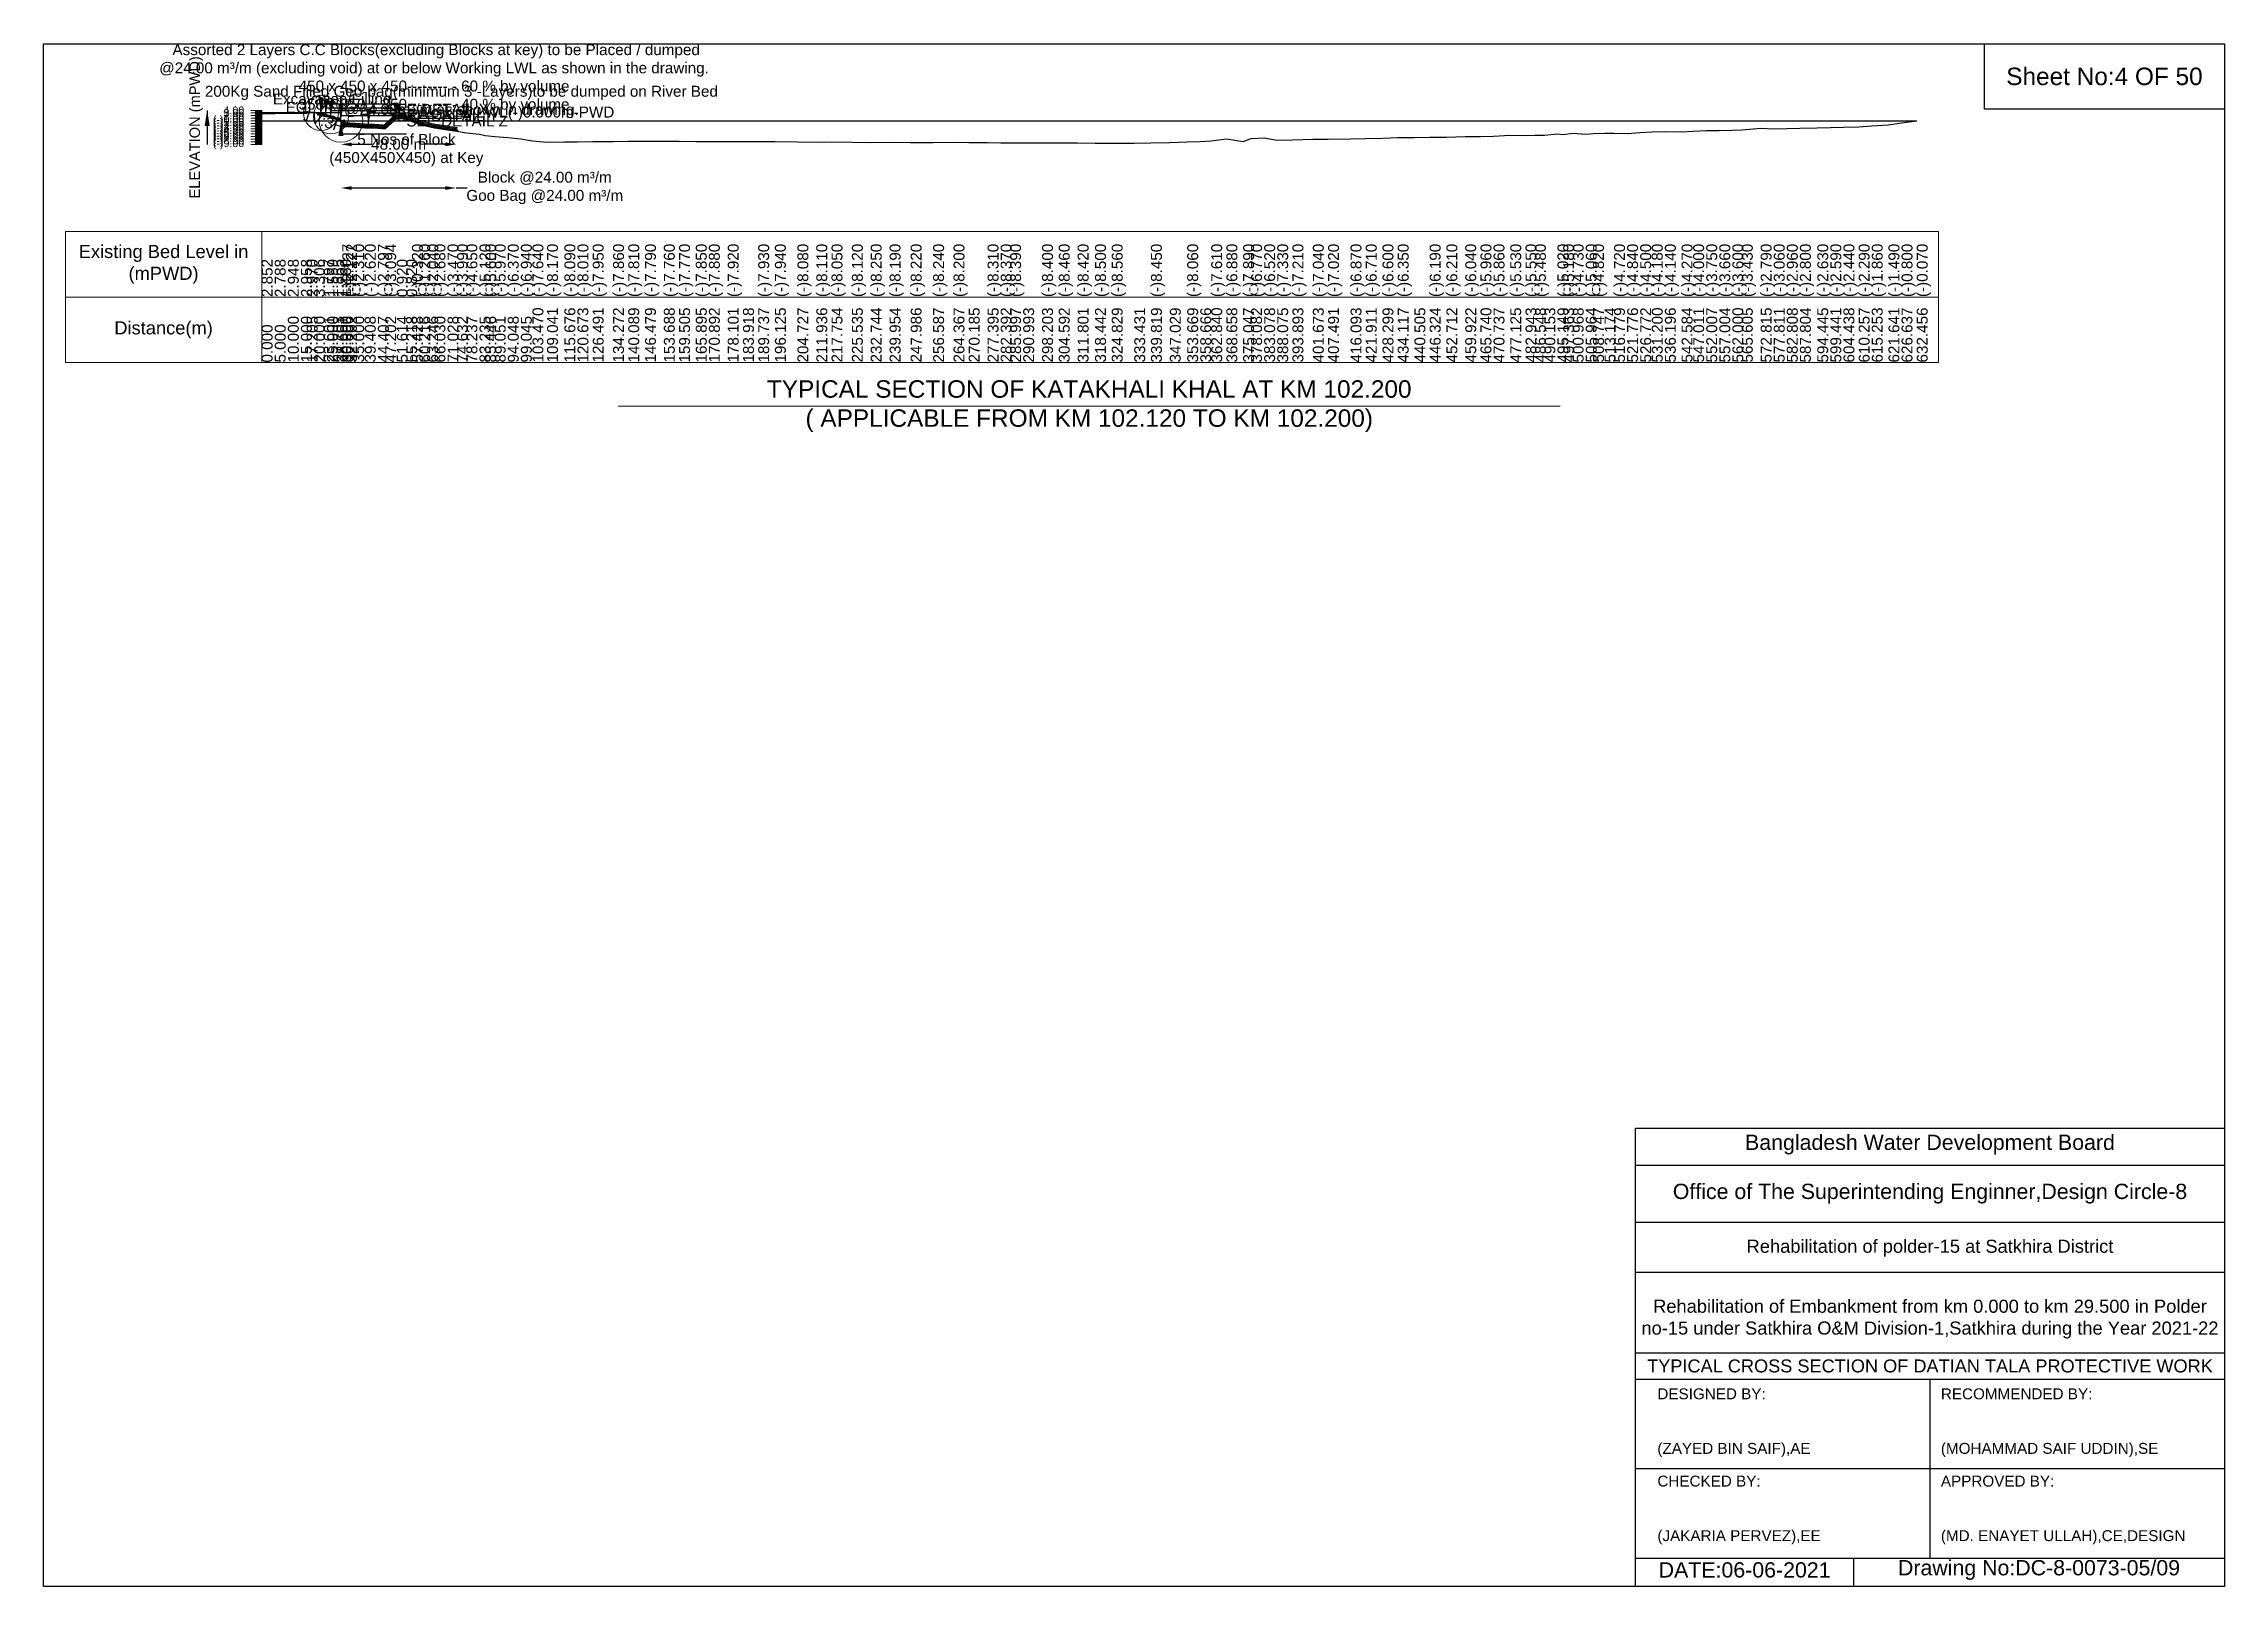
# Model space of a CAD drawing. Header units: inches. Extents: x 89000 to 845000, y -7071 to 18.
# Drawn here: x 145000 to 155000, y -7071 to 1 of the extents above; entities that cross this region are included whole.
import ezdxf

# ---------------------------------------------------------------- set-up
doc = ezdxf.new("R2010")
doc.units = ezdxf.units.IN
doc.header["$LTSCALE"] = 7
doc.header["$MEASUREMENT"] = 0
for name, color, linetype, lineweight in [('Cross section Data Border', 7, 'Continuous', 9), ('Cross Section Labels', 7, 'Continuous', 9), ('Existing_Bed_Level for Xsection', 7, 'Continuous', 25), ('Long Section Labels', 7, 'Continuous', 9)]:
    doc.layers.add(name, color=color, linetype=linetype, lineweight=lineweight)
doc.styles.get("Standard").update_dxf_attribs({"font": 'arial.ttf'})
doc.dimstyles.new('Appron Lebeling Style', dxfattribs={"dimtxt": 50, "dimasz": 50, "dimexe": 0.18, "dimexo": 0.0625, "dimgap": 0.09, "dimtad": 0, "dimtih": 1, "dimtoh": 1, "dimdec": 4, "dimzin": 0, "dimdsep": 46, "dimtxsty": 'Standard', "dimcen": 0.09, "dimse1": 1, "dimse2": 1, "dimadec": 0, "dimazin": 0, "dimtfac": 1, "dimtdec": 4, "dimtofl": 0, "dimtmove": 0, "dimatfit": 3, "dimfxl": 1, "dimtolj": 1, "dimtzin": 0, "dimarcsym": 0})
doc.dimstyles.get("Standard").update_dxf_attribs({"dimtxt": 0.18, "dimasz": 0.18, "dimexe": 0.18, "dimexo": 0.0625, "dimgap": 0.09, "dimtad": 0, "dimtih": 1, "dimtoh": 1, "dimdec": 4, "dimzin": 0, "dimdsep": 46, "dimtxsty": 'Standard', "dimcen": 0.09, "dimadec": 0, "dimazin": 0, "dimtfac": 1, "dimtdec": 4, "dimtofl": 0, "dimtmove": 0, "dimatfit": 3, "dimfxl": 1, "dimtolj": 1, "dimtzin": 0, "dimarcsym": 0})

msp = doc.modelspace()

# ---------------------------------------------------------------- texts
at = {"attachment_point": 5}
for s, insert, char_height in [('Sheet No:4 OF 50', (154450, -150), 80), ('Bangladesh Water Development Board', (153650, -5046), 70), ('Office of The Superintending Enginner,Design Circle-8', (153650, -5271), 70)]:
    msp.add_mtext(s, dxfattribs=dict(at, insert=insert, char_height=char_height))
for s, insert, char_height, width, attachment_point in [('Rehabilitation of polder-15 at Satkhira District', (153650, -5521), 60, 2800, 5), ('Rehabilitation of Embankment from km 0.000 to km 29.500 in Polder no-15 under Satkhira O&M Division-1,Satkhira during the Year 2021-22', (153650, -5846), 60, 2700, 5), ('TYPICAL CROSS SECTION OF DATIAN TALA PROTECTIVE WORK', (153650, -6061), 59.5765532, 2800, 5), ('DESIGNED BY:^J^J^J(ZAYED BIN SAIF),AE', (152400, -6321), 50, 1400, 4), ('RECOMMENDED BY:^J^J^J(MOHAMMAD SAIF UDDIN),SE', (153700, -6321), 50, 1400, 4), ('CHECKED BY:^J^J^J(JAKARIA PERVEZ),EE', (152400, -6721), 50, 1400, 4), ('APPROVED BY:^J^J^J(MD. ENAYET ULLAH),CE,DESIGN', (153700, -6721), 50, 1400, 4), ('DATE:06-06-2021', (152800, -6996), 70, 1400, 5), ('Drawing No:DC-8-0073-05/09', (154150, -6996), 70, 2200, 5)]:
    msp.add_mtext(s, dxfattribs=dict(insert=insert, char_height=char_height, width=width, attachment_point=attachment_point))
at = {"layer": 'Cross section Data Border', "char_height": 60, "width": 800, "attachment_point": 5}
for s, insert in [('Existing Bed Level in (mPWD)', (145550, -1011.28)), ('Distance(m)', (145550, -1311.28))]:
    msp.add_mtext(s, dxfattribs=dict(at, insert=insert))
at = {"layer": 'Cross Section Labels'}
for s, insert, char_height, attachment_point in [(' Assorted 2 Layers C.C Blocks(excluding Blocks at key) to be Placed / dumped^J@24.00 m³/m (excluding void) at or below Working LWL as shown in the drawing.^J450 x 450 x 450-------- - 60 % by volume^J350 x 350 x 350-------- - 40 % by volume', (146790.39263, -317.28), 50, 8), ('200Kg Sand Filled Geo-bag(minimum 3 -Layers)to be dumped on River Bed^J@24.00m³/m as shown in drawing.', (146915.76882, -341.28), 50, 8), ('Excavation/Filling', (146594.56264, -293.28), 50, 9), ('EGL', (146249.42844, -317.28), 50, 9), ('SEE DETAIL X', (146571.61264, -275.28), 50, 1), ('Working LWL(-)0.000m-PWD', (146709.01264, -353.28), 50, 7), ('SEE DETAIL Y', (146617.51264, -305.28), 50, 1), ('SEE DETAIL Z', (146663.41264, -329.28), 50, 1), ('5 Nos of Block ^J(450X450X450) at Key', (146663.41264, -413.28), 50, 2), ('TYPICAL SECTION OF KATAKHALI KHAL AT KM 102.200^J( APPLICABLE FROM KM 102.120 TO KM 102.200)', (149794.73319, -1661.28), 80, 5)]:
    msp.add_mtext(s, dxfattribs=dict(at, insert=insert, char_height=char_height, attachment_point=attachment_point))
at = {"layer": 'Cross Section Labels', "insert": (146292.66527, -330.6221), "char_height": 50, "attachment_point": 2, "rotation": 341.565051177}
msp.add_mtext('1V:3H', dxfattribs=at)
at = {"layer": 'Long Section Labels', "rotation": 90}
for s, insert, char_height, attachment_point in [('ELEVATION (mPWD)', (145700, -383.28), 48, 5), ('2.852', (146000, -1161.28), 50, 1), ('2.788', (146060, -1161.28), 50, 1), ('2.948', (146120, -1161.28), 50, 1), ('2.958', (146180, -1161.28), 50, 1), ('2.970', (146206.45581, -1161.28), 50, 1), ('3.306', (146240, -1161.28), 50, 1), ('1.797', (146283.21017, -1161.28), 50, 1), ('1.559', (146300, -1161.28), 50, 1), ('1.855', (146326.43529, -1161.28), 50, 1), ('1.202', (146343.20839, -1161.28), 50, 1), ('1.160', (146360, -1161.28), 50, 1), ('(-)2.127', (146369.67012, -1161.28), 50, 1), ('(-)2.122', (146386.42981, -1161.28), 50, 1), ('(-)2.310', (146420, -1161.28), 50, 1), ('(-)2.620', (146472.89745, -1161.28), 50, 1), ('(-)2.797', (146532.88648, -1161.28), 50, 1), ('(-)3.094', (146566.42034, -1161.28), 50, 1), ('0.920', (146619.36742, -1161.28), 50, 1), ('0.820', (146662.61301, -1161.28), 50, 1), ('(-)0.320', (146689.13859, -1161.28), 50, 1), ('(-)1.260', (146722.59532, -1161.28), 50, 1), ('(-)2.040', (146758.94664, -1161.28), 50, 1), ('(-)2.680', (146792.36355, -1161.28), 50, 1), ('(-)3.470', (146852.33796, -1161.28), 50, 1), ('(-)3.990', (146895.58919, -1161.28), 50, 1), ('(-)4.650', (146938.84184, -1161.28), 50, 1), ('(-)5.120', (146998.8153, -1161.28), 50, 1), ('(-)5.600', (147025.35067, -1161.28), 50, 1), ('(-)5.970', (147068.60657, -1161.28), 50, 1), ('(-)6.370', (147128.57432, -1161.28), 50, 1), ('(-)6.370', (147128.57432, -1161.28), 50, 1), ('(-)6.940', (147188.54533, -1161.28), 50, 1), ('(-)7.640', (147241.63763, -1161.28), 50, 1), ('(-)8.170', (147308.49532, -1161.28), 50, 1), ('(-)8.090', (147388.11527, -1161.28), 50, 1), ('(-)8.010', (147448.07735, -1161.28), 50, 1), ('(-)7.950', (147517.89328, -1161.28), 50, 1), ('(-)7.860', (147611.26534, -1161.28), 50, 1), ('(-)7.860', (147611.26534, -1161.28), 50, 1), ('(-)7.810', (147681.07109, -1161.28), 50, 1), ('(-)7.790', (147757.74401, -1161.28), 50, 1), ('(-)7.760', (147844.25595, -1161.28), 50, 1), ('(-)7.770', (147914.06583, -1161.28), 50, 1), ('(-)7.850', (147990.73454, -1161.28), 50, 1), ('(-)7.850', (147990.73454, -1161.28), 50, 1), ('(-)7.880', (148050.70134, -1161.28), 50, 1), ('(-)7.920', (148137.21314, -1161.28), 50, 1), ('(-)7.930', (148276.83992, -1161.28), 50, 1), ('(-)7.940', (148353.49952, -1161.28), 50, 1), ('(-)8.080', (148456.71976, -1161.28), 50, 1), ('(-)8.110', (148543.23573, -1161.28), 50, 1), ('(-)8.050', (148613.05339, -1161.28), 50, 1), ('(-)8.120', (148706.41904, -1161.28), 50, 1), ('(-)8.250', (148792.93394, -1161.28), 50, 1), ('(-)8.190', (148879.44995, -1161.28), 50, 1), ('(-)8.220', (148975.83064, -1161.28), 50, 1), ('(-)8.240', (149079.04661, -1161.28), 50, 1), ('(-)8.240', (149079.04661, -1161.28), 50, 1), ('(-)8.240', (149079.04661, -1161.28), 50, 1), ('(-)8.200', (149172.40603, -1161.28), 50, 1), ('(-)8.310', (149328.7403, -1161.28), 50, 1), ('(-)8.370', (149388.69887, -1161.28), 50, 1), ('(-)8.370', (149388.69887, -1161.28), 50, 1), ('(-)8.390', (149431.95804, -1161.28), 50, 1), ('(-)8.400', (149578.43541, -1161.28), 50, 1), ('(-)8.460', (149655.09836, -1161.28), 50, 1), ('(-)8.420', (149741.61462, -1161.28), 50, 1), ('(-)8.500', (149821.29821, -1161.28), 50, 1), ('(-)8.500', (149821.29821, -1161.28), 50, 1), ('(-)8.560', (149897.95023, -1161.28), 50, 1), ('(-)8.450', (150077.82883, -1161.28), 50, 1), ('(-)8.060', (150244.03205, -1161.28), 50, 1), ('(-)7.610', (150354.08222, -1161.28), 50, 1), ('(-)6.880', (150423.90054, -1161.28), 50, 1), ('(-)7.890', (150500.55997, -1161.28), 50, 1), ('(-)6.770', (150536.98402, -1161.28), 50, 1), ('(-)6.520', (150596.93985, -1161.28), 50, 1), ('(-)7.330', (150656.89682, -1161.28), 50, 1), ('(-)7.210', (150726.72064, -1161.28), 50, 1), ('(-)7.040', (150820.07303, -1161.28), 50, 1), ('(-)7.020', (150889.89325, -1161.28), 50, 1), ('(-)6.870', (150993.11045, -1161.28), 50, 1), ('(-)6.710', (151062.93354, -1161.28), 50, 1), ('(-)6.600', (151139.58753, -1161.28), 50, 1), ('(-)6.350', (151209.40995, -1161.28), 50, 1), ('(-)6.190', (151355.88648, -1161.28), 50, 1), ('(-)6.210', (151432.54195, -1161.28), 50, 1), ('(-)6.040', (151519.06079, -1161.28), 50, 1), ('(-)5.960', (151588.88325, -1161.28), 50, 1), ('(-)5.860', (151648.83988, -1161.28), 50, 1), ('(-)5.530', (151725.49666, -1161.28), 50, 1), ('(-)5.550', (151795.31673, -1161.28), 50, 1), ('(-)5.480', (151838.57654, -1161.28), 50, 1), ('(-)5.480', (151838.57654, -1161.28), 50, 1), ('(-)5.020', (151941.79367, -1161.28), 50, 1), ('(-)5.180', (151968.35656, -1161.28), 50, 1), ('(-)4.730', (152011.61675, -1161.28), 50, 1), ('(-)4.730', (152011.61675, -1161.28), 50, 1), ('(-)5.060', (152071.57311, -1161.28), 50, 1), ('(-)4.820', (152104.96978, -1161.28), 50, 1), ('(-)4.720', (152201.3534, -1161.28), 50, 1), ('(-)4.840', (152261.30977, -1161.28), 50, 1), ('(-)4.500', (152321.26696, -1161.28), 50, 1), ('(-)4.180', (152374.39503, -1161.28), 50, 1), ('(-)4.140', (152434.35032, -1161.28), 50, 1), ('(-)4.270', (152511.00361, -1161.28), 50, 1), ('(-)4.000', (152564.13163, -1161.28), 50, 1), ('(-)3.750', (152624.08696, -1161.28), 50, 1), ('(-)3.660', (152684.04309, -1161.28), 50, 1), ('(-)3.600', (152744, -1161.28), 50, 1), ('(-)3.430', (152787.25983, -1161.28), 50, 1), ('(-)2.790', (152873.77975, -1161.28), 50, 1), ('(-)3.060', (152933.73665, -1161.28), 50, 1), ('(-)2.960', (152993.6943, -1161.28), 50, 1), ('(-)2.800', (153053.65267, -1161.28), 50, 1), ('(-)2.630', (153133.34143, -1161.28), 50, 1), ('(-)2.590', (153193.29688, -1161.28), 50, 1), ('(-)2.440', (153253.25306, -1161.28), 50, 1), ('(-)2.290', (153323.07804, -1161.28), 50, 1), ('(-)1.860', (153383.03352, -1161.28), 50, 1), ('(-)1.490', (153459.68686, -1161.28), 50, 1), ('(-)0.800', (153519.64467, -1161.28), 50, 1), ('(-)0.070', (153589.46638, -1161.28), 50, 1), ('0.000', (146000, -1461.28), 50, 1), ('5.000', (146060, -1461.28), 50, 1), ('10.000', (146120, -1461.28), 50, 1), ('15.000', (146180, -1461.28), 50, 1), ('17.205', (146206.45581, -1461.28), 50, 1), ('20.000', (146240, -1461.28), 50, 1), ('23.601', (146283.21017, -1461.28), 50, 1), ('25.000', (146300, -1461.28), 50, 1), ('27.203', (146326.43529, -1461.28), 50, 1), ('28.601', (146343.20839, -1461.28), 50, 1), ('30.000', (146360, -1461.28), 50, 1), ('30.806', (146369.67012, -1461.28), 50, 1), ('32.202', (146386.42981, -1461.28), 50, 1), ('35.000', (146420, -1461.28), 50, 1), ('39.408', (146472.89745, -1461.28), 50, 1), ('44.407', (146532.88648, -1461.28), 50, 1), ('47.202', (146566.42034, -1461.28), 50, 1), ('51.614', (146619.36742, -1461.28), 50, 1), ('55.218', (146662.61301, -1461.28), 50, 1), ('57.428', (146689.13859, -1461.28), 50, 1), ('60.216', (146722.59532, -1461.28), 50, 1), ('63.246', (146758.94664, -1461.28), 50, 1), ('66.030', (146792.36355, -1461.28), 50, 1), ('71.028', (146852.33796, -1461.28), 50, 1), ('74.632', (146895.58919, -1461.28), 50, 1), ('78.237', (146938.84184, -1461.28), 50, 1), ('83.235', (146998.8153, -1461.28), 50, 1), ('85.446', (147025.35067, -1461.28), 50, 1), ('89.051', (147068.60657, -1461.28), 50, 1), ('94.048', (147128.57432, -1461.28), 50, 1), ('99.045', (147188.54533, -1461.28), 50, 1), ('103.470', (147241.63763, -1461.28), 50, 1), ('109.041', (147308.49532, -1461.28), 50, 1), ('115.676', (147388.11527, -1461.28), 50, 1), ('120.673', (147448.07735, -1461.28), 50, 1), ('126.491', (147517.89328, -1461.28), 50, 1), ('134.272', (147611.26534, -1461.28), 50, 1), ('140.089', (147681.07109, -1461.28), 50, 1), ('146.479', (147757.74401, -1461.28), 50, 1), ('153.688', (147844.25595, -1461.28), 50, 1), ('159.505', (147914.06583, -1461.28), 50, 1), ('165.895', (147990.73454, -1461.28), 50, 1), ('170.892', (148050.70134, -1461.28), 50, 1), ('178.101', (148137.21314, -1461.28), 50, 1), ('183.918', (148207.02152, -1461.28), 50, 1), ('189.737', (148276.83992, -1461.28), 50, 1), ('196.125', (148353.49952, -1461.28), 50, 1), ('204.727', (148456.71976, -1461.28), 50, 1), ('211.936', (148543.23573, -1461.28), 50, 1), ('217.754', (148613.05339, -1461.28), 50, 1), ('225.535', (148706.41904, -1461.28), 50, 1), ('232.744', (148792.93394, -1461.28), 50, 1), ('239.954', (148879.44995, -1461.28), 50, 1), ('247.986', (148975.83064, -1461.28), 50, 1), ('256.587', (149079.04661, -1461.28), 50, 1), ('264.367', (149172.40603, -1461.28), 50, 1), ('270.185', (149242.22146, -1461.28), 50, 1), ('277.395', (149328.7403, -1461.28), 50, 1), ('282.392', (149388.69887, -1461.28), 50, 1), ('285.997', (149431.95804, -1461.28), 50, 1), ('290.993', (149491.91752, -1461.28), 50, 1), ('298.203', (149578.43541, -1461.28), 50, 1), ('304.592', (149655.09836, -1461.28), 50, 1), ('311.801', (149741.61462, -1461.28), 50, 1), ('318.442', (149821.29821, -1461.28), 50, 1), ('324.829', (149897.95023, -1461.28), 50, 1), ('333.431', (150001.16783, -1461.28), 50, 1), ('339.819', (150077.82883, -1461.28), 50, 1), ('347.029', (150164.34581, -1461.28), 50, 1), ('353.669', (150244.03205, -1461.28), 50, 1), ('358.666', (150303.98699, -1461.28), 50, 1), ('362.840', (150354.08222, -1461.28), 50, 1), ('368.658', (150423.90054, -1461.28), 50, 1), ('375.047', (150500.55997, -1461.28), 50, 1), ('378.082', (150536.98402, -1461.28), 50, 1), ('383.078', (150596.93985, -1461.28), 50, 1), ('388.075', (150656.89682, -1461.28), 50, 1), ('393.893', (150726.72064, -1461.28), 50, 1), ('401.673', (150820.07303, -1461.28), 50, 1), ('407.491', (150889.89325, -1461.28), 50, 1), ('416.093', (150993.11045, -1461.28), 50, 1), ('421.911', (151062.93354, -1461.28), 50, 1), ('428.299', (151139.58753, -1461.28), 50, 1), ('434.117', (151209.40995, -1461.28), 50, 1), ('440.505', (151286.0647, -1461.28), 50, 1), ('446.324', (151355.88648, -1461.28), 50, 1), ('452.712', (151432.54195, -1461.28), 50, 1), ('459.922', (151519.06079, -1461.28), 50, 1), ('465.740', (151588.88325, -1461.28), 50, 1), ('470.737', (151648.83988, -1461.28), 50, 1), ('477.125', (151725.49666, -1461.28), 50, 1), ('482.943', (151795.31673, -1461.28), 50, 1), ('486.548', (151838.57654, -1461.28), 50, 1), ('490.153', (151881.83645, -1461.28), 50, 1), ('495.149', (151941.79367, -1461.28), 50, 1), ('497.363', (151968.35656, -1461.28), 50, 1), ('500.968', (152011.61675, -1461.28), 50, 1), ('505.964', (152071.57311, -1461.28), 50, 1), ('508.747', (152104.96978, -1461.28), 50, 1), ('513.174', (152158.09321, -1461.28), 50, 1), ('516.779', (152201.3534, -1461.28), 50, 1), ('521.776', (152261.30977, -1461.28), 50, 1), ('526.772', (152321.26696, -1461.28), 50, 1), ('531.200', (152374.39503, -1461.28), 50, 1), ('536.196', (152434.35032, -1461.28), 50, 1), ('542.584', (152511.00361, -1461.28), 50, 1), ('547.011', (152564.13163, -1461.28), 50, 1), ('552.007', (152624.08696, -1461.28), 50, 1), ('557.004', (152684.04309, -1461.28), 50, 1), ('562.000', (152744, -1461.28), 50, 1), ('565.605', (152787.25983, -1461.28), 50, 1), ('572.815', (152873.77975, -1461.28), 50, 1), ('577.811', (152933.73665, -1461.28), 50, 1), ('582.808', (152993.6943, -1461.28), 50, 1), ('587.804', (153053.65267, -1461.28), 50, 1), ('594.445', (153133.34143, -1461.28), 50, 1), ('599.441', (153193.29688, -1461.28), 50, 1), ('604.438', (153253.25306, -1461.28), 50, 1), ('610.257', (153323.07804, -1461.28), 50, 1), ('615.253', (153383.03352, -1461.28), 50, 1), ('621.641', (153459.68686, -1461.28), 50, 1), ('626.637', (153519.64467, -1461.28), 50, 1), ('632.456', (153589.46638, -1461.28), 50, 1)]:
    msp.add_mtext(s, dxfattribs=dict(at, insert=insert, char_height=char_height, attachment_point=attachment_point))
at = {"layer": 'Long Section Labels', "char_height": 35, "attachment_point": 6}
for s, insert in [('4.00', (145920, -305.28)), ('3.00', (145920, -317.28)), ('(-)0.00', (145920, -353.28)), ('(-)1.00', (145920, -365.28)), ('(-)2.00', (145920, -377.28)), ('(-)3.00', (145920, -389.28)), ('(-)4.00', (145920, -401.28)), ('(-)5.00', (145920, -413.28)), ('2.00', (145920, -329.28)), ('1.00', (145920, -341.28)), ('(-)6.00', (145920, -425.28)), ('(-)7.00', (145920, -437.28)), ('(-)8.00', (145920, -449.28)), ('(-)9.00', (145920, -461.28))]:
    msp.add_mtext(s, dxfattribs=dict(at, insert=insert))

# ---------------------------------------------------------------- blocks, each defined once
blk = doc.blocks.new('*D1')
at = {"layer": 'Cross Section Labels', "color": 0, "lineweight": -2, "transparency": 16777216}
for p, q in [((146413, -461), (146504, -461)), ((146842, -461), (146751, -461))]:
    blk.add_line(p, q, dxfattribs=at)
at = {"layer": 'Cross Section Labels', "color": 0, "transparency": 16777216}
for points in [[(146413, -453), (146413, -470), (146363, -461)], [(146842, -453), (146842, -470), (146892, -461)]]:
    blk.add_solid(points, dxfattribs=at)
at = {"layer": 'Defpoints', "color": 0, "transparency": 16777216}
for p in [(146363, -353), (146892, -401), (146892, -461)]:
    blk.add_point(p, dxfattribs=at)
at = {"layer": 'Cross Section Labels', "color": 0, "transparency": 16777216, "insert": (146628, -461), "char_height": 50, "attachment_point": 5}
blk.add_mtext('\\A1;48.00 m', dxfattribs=at)
blk = doc.blocks.new('*D2')
at = {"layer": 'Cross Section Labels', "color": 0, "lineweight": -2, "transparency": 16777216}
for p, q in [((146413, -661), (146842, -661)), ((146892, -661), (146942, -661))]:
    blk.add_line(p, q, dxfattribs=at)
at = {"layer": 'Cross Section Labels', "color": 0, "transparency": 16777216}
for points in [[(146413, -653), (146413, -670), (146363, -661)], [(146842, -653), (146842, -670), (146892, -661)]]:
    blk.add_solid(points, dxfattribs=at)
at = {"layer": 'Defpoints', "color": 0, "transparency": 16777216}
for p in [(146363, -353), (146892, -401), (146892, -661)]:
    blk.add_point(p, dxfattribs=at)
at = {"layer": 'Cross Section Labels', "color": 0, "transparency": 16777216, "insert": (147298, -661), "char_height": 50, "attachment_point": 5}
blk.add_mtext('\\A1;Block @24.00 m³/m ^JGoo Bag @24.00 m³/m ', dxfattribs=at)

# ---------------------------------------------------------------- dimensions: what is measured, and where the dimension line sits
at = {"layer": 'Cross Section Labels'}
for base, text, picture, middle in [((146891.92722, -461.28), '48.00 m', '*D1', (146627.66993, -461.28)), ((146891.92722, -661.28), 'Block @24.00 m³/m ^JGoo Bag @24.00 m³/m ', '*D2', (147297.54246, -661.28))]:
    dim = msp.add_linear_dim(base=base, p1=(146363.41264, -353.28), p2=(146891.92722, -400.63168), text=text, dimstyle='Appron Lebeling Style', dxfattribs=at)
    dim.commit()
    dim.dimension.update_dxf_attribs({"geometry": picture, "text_midpoint": middle})

# ---------------------------------------------------------------- linework, layer by layer
for points in [[(145000, 0), (155000, 0), (155000, -7071), (145000, -7071)], [(153900, 0), (155000, 0), (155000, -300), (153900, -300)]]:
    msp.add_lwpolyline(points, close=True)
for points in [[(152300, -7071), (152300, -4971), (155000, -4971)], [(152300, -5141), (155000, -5141)], [(152300, -5401), (155000, -5401)], [(152300, -5631), (155000, -5631)], [(152300, -6001), (155000, -6001)], [(152300, -6121), (155000, -6121)], [(153650, -6121), (153650, -6941)], [(152300, -6531), (155000, -6531)], [(152300, -6941), (155000, -6941)], [(153300, -6941), (153300, -7071)]]:
    msp.add_lwpolyline(points)
at = {"layer": 'Cross section Data Border'}
msp.add_lwpolyline([(145100, -861.28), (153689.46638, -861.28), (153689.46638, -1461.28), (145100, -1461.28)], close=True, dxfattribs=at)
for points in [[(146000, -861.28), (146000, -1461.28)], [(145100, -1161.28), (153689.46638, -1161.28)]]:
    msp.add_lwpolyline(points, dxfattribs=at)
at = {"layer": 'Cross Section Labels'}
msp.add_lwpolyline([(146659.01264, -353.28), (146709.01264, -303.28), (146609.01264, -303.28)], close=True, dxfattribs=at)
msp.add_lwpolyline([(147634.73319, -1661.28), (149794.73319, -1661.28), (151954.73319, -1661.28)], dxfattribs=at)
for centre, radius in [((146271.61264, -317.28), 80), ((146317.51264, -332.58), 80), ((146363.41264, -351.48), 100)]:
    msp.add_circle(centre, radius, dxfattribs=at)
at = {"layer": 'Existing_Bed_Level for Xsection'}
for points in [[(146000, -319.056), (146060, -319.824), (146120, -317.904), (146180, -317.784), (146206.45581, -317.64), (146240, -313.608), (146283.21017, -331.716), (146300, -334.572), (146326.43529, -331.02), (146343.20839, -338.856), (146360, -339.36), (146369.67012, -378.804), (146386.42981, -378.744), (146420, -381), (146472.89745, -384.72), (146532.88648, -386.844), (146566.42034, -390.408), (146619.36742, -342.24), (146662.61301, -343.44), (146689.13859, -357.12), (146722.59532, -368.4), (146758.94664, -377.76), (146792.36355, -385.44), (146852.33796, -394.92), (146895.58919, -401.16), (146938.84184, -409.08), (146998.8153, -414.72), (147025.35067, -420.48), (147068.60657, -424.92), (147128.57432, -429.72), (147188.54533, -436.56), (147241.63763, -444.96), (147308.49532, -451.32), (147388.11527, -450.36), (147448.07735, -449.4), (147517.89328, -448.68), (147611.26534, -447.6), (147681.07109, -447), (147757.74401, -446.76), (147844.25595, -446.4), (147914.06583, -446.52), (147990.73454, -447.48), (148050.70134, -447.84), (148137.21314, -448.32), (148207.02152, -447.6), (148276.83992, -448.44), (148353.49952, -448.56), (148456.71976, -450.24), (148543.23573, -450.6), (148613.05339, -449.88), (148706.41904, -450.72), (148792.93394, -452.28), (148879.44995, -451.56), (148975.83064, -451.92), (149079.04661, -452.16), (149172.40603, -451.68), (149242.22146, -452.16), (149328.7403, -453), (149388.69887, -453.72), (149431.95804, -453.96), (149491.91752, -453.72), (149578.43541, -454.08), (149655.09836, -454.8), (149741.61462, -454.32), (149821.29821, -455.28), (149897.95023, -456), (150001.16783, -455.28), (150077.82883, -454.68), (150164.34581, -452.16), (150244.03205, -450), (150303.98699, -447.48), (150354.08222, -444.6), (150423.90054, -435.84), (150500.55997, -447.96), (150536.98402, -434.52), (150596.93985, -431.52), (150656.89682, -441.24), (150726.72064, -439.8), (150820.07303, -437.76), (150889.89325, -437.52), (150993.11045, -435.72), (151062.93354, -433.8), (151139.58753, -432.48), (151209.40995, -429.48), (151286.0647, -429.72), (151355.88648, -427.56), (151432.54195, -427.8), (151519.06079, -425.76), (151588.88325, -424.8), (151648.83988, -423.6), (151725.49666, -419.64), (151795.31673, -419.88), (151838.57654, -419.04), (151881.83645, -419.04), (151941.79367, -413.52), (151968.35656, -415.44), (152011.61675, -410.04), (152071.57311, -414), (152104.96978, -411.12), (152158.09321, -410.04), (152201.3534, -409.92), (152261.30977, -411.36), (152321.26696, -407.28), (152374.39503, -403.44), (152434.35032, -402.96), (152511.00361, -404.52), (152564.13163, -401.28), (152624.08696, -398.28), (152684.04309, -397.2), (152744, -396.48), (152787.25983, -394.44), (152873.77975, -386.76), (152933.73665, -390), (152993.6943, -388.8), (153053.65267, -386.88), (153133.34143, -384.84), (153193.29688, -384.36), (153253.25306, -382.56), (153323.07804, -380.76), (153383.03352, -375.6), (153459.68686, -371.16), (153519.64467, -362.88), (153589.46638, -354.12)], [(146363.41264, -317.28), (146000, -317.28)], [(146000, -353.28), (153589.46638, -353.28)], [(146349.91264, -343.38), (146272.16686, -317.46474), (146271.61264, -317.28), (146271.02844, -317.28), (146260.22844, -317.28)], [(146260.22844, -320.88), (146271.02844, -320.88), (146349.91264, -347.17473)], [(146260.22844, -322.08), (146270.83371, -322.08), (146348.23371, -347.88)], [(146260.22844, -323.28), (146270.63897, -323.28), (146347.21264, -348.80456)]]:
    msp.add_lwpolyline(points, dxfattribs=at)
at = {"layer": 'Long Section Labels'}
for points in [[(146000, -305.28), (145950, -305.28)], [(146000, -317.28), (145950, -317.28)], [(146000, -329.28), (145950, -329.28)], [(146000, -341.28), (145950, -341.28)], [(146000, -353.28), (145950, -353.28)], [(146000, -365.28), (145950, -365.28)], [(146000, -377.28), (145950, -377.28)], [(146000, -389.28), (145950, -389.28)], [(146000, -308.28), (145970, -308.28)], [(146000, -311.28), (145970, -311.28)], [(146000, -314.28), (145970, -314.28)], [(146000, -320.28), (145970, -320.28)], [(146000, -323.28), (145970, -323.28)], [(146000, -326.28), (145970, -326.28)], [(146000, -332.28), (145970, -332.28)], [(146000, -335.28), (145970, -335.28)], [(146000, -338.28), (145970, -338.28)], [(146000, -344.28), (145970, -344.28)], [(146000, -347.28), (145970, -347.28)], [(146000, -350.28), (145970, -350.28)], [(146000, -356.28), (145970, -356.28)], [(146000, -359.28), (145970, -359.28)], [(146000, -362.28), (145970, -362.28)], [(146000, -368.28), (145970, -368.28)], [(146000, -371.28), (145970, -371.28)], [(146000, -374.28), (145970, -374.28)], [(146000, -380.28), (145970, -380.28)], [(146000, -383.28), (145970, -383.28)], [(146000, -386.28), (145970, -386.28)], [(146000, -392.28), (145970, -392.28)], [(146000, -395.28), (145970, -395.28)], [(146000, -398.28), (145970, -398.28)], [(146000, -461.28), (146000, -449.28), (146000, -437.28), (146000, -425.28), (146000, -413.28), (146000, -401.28), (146000, -389.28), (146000, -377.28), (146000, -365.28), (146000, -353.28), (146000, -341.28), (146000, -329.28), (146000, -317.28), (146000, -305.28)], [(146000, -401.28), (145950, -401.28)], [(146000, -413.28), (145950, -413.28)], [(146000, -425.28), (145950, -425.28)], [(146000, -437.28), (145950, -437.28)], [(146000, -449.28), (145950, -449.28)], [(146000, -461.28), (145950, -461.28)], [(146000, -404.28), (145970, -404.28)], [(146000, -407.28), (145970, -407.28)], [(146000, -410.28), (145970, -410.28)], [(146000, -416.28), (145970, -416.28)], [(146000, -419.28), (145970, -419.28)], [(146000, -422.28), (145970, -422.28)], [(146000, -428.28), (145970, -428.28)], [(146000, -431.28), (145970, -431.28)], [(146000, -434.28), (145970, -434.28)], [(146000, -440.28), (145970, -440.28)], [(146000, -443.28), (145970, -443.28)], [(146000, -446.28), (145970, -446.28)], [(146000, -452.28), (145970, -452.28)], [(146000, -455.28), (145970, -455.28)], [(146000, -458.28), (145970, -458.28)]]:
    msp.add_lwpolyline(points, dxfattribs=at)
for points in [[(146260.22844, -317.28), (146256.62844, -317.28), (146256.62844, -322.68), (146260.22844, -322.68)], [(146260.22844, -322.68), (146256.62844, -322.68), (146256.62844, -328.08), (146260.22844, -328.08)], [(146265.62844, -317.28), (146260.22844, -317.28), (146260.22844, -320.88), (146265.62844, -320.88)], [(146271.02844, -317.28), (146265.62844, -317.28), (146265.62844, -320.88), (146271.02844, -320.88)], [(146277.28975, -319.17237), (146272.16686, -317.46474), (146271.02844, -320.88), (146276.15133, -322.58763)], [(146282.41264, -320.88), (146277.28975, -319.17237), (146276.15133, -322.58763), (146281.27422, -324.29526)], [(146287.53553, -322.58763), (146282.41264, -320.88), (146281.27422, -324.29526), (146286.39711, -326.00289)], [(146292.65842, -324.29526), (146287.53553, -322.58763), (146286.39711, -326.00289), (146291.52, -327.71052)], [(146297.78131, -326.00289), (146292.65842, -324.29526), (146291.52, -327.71052), (146296.64289, -329.41815)], [(146302.9042, -327.71052), (146297.78131, -326.00289), (146296.64289, -329.41815), (146301.76578, -331.12578)], [(146308.02709, -329.41815), (146302.9042, -327.71052), (146301.76578, -331.12578), (146306.88867, -332.83341)], [(146313.14998, -331.12578), (146308.02709, -329.41815), (146306.88867, -332.83341), (146312.01156, -334.54104)], [(146318.27287, -332.83341), (146313.14998, -331.12578), (146312.01156, -334.54104), (146317.13445, -336.24867)], [(146323.39576, -334.54104), (146318.27287, -332.83341), (146317.13445, -336.24867), (146322.25734, -337.9563)], [(146328.51865, -336.24867), (146323.39576, -334.54104), (146322.25734, -337.9563), (146327.38023, -339.66393)], [(146333.64154, -337.9563), (146328.51865, -336.24867), (146327.38023, -339.66393), (146332.50312, -341.37156)], [(146338.76443, -339.66393), (146333.64154, -337.9563), (146332.50312, -341.37156), (146337.62601, -343.07919)], [(146343.88732, -341.37156), (146338.76443, -339.66393), (146337.62601, -343.07919), (146342.7489, -344.78682)], [(146349.01021, -343.07919), (146343.88732, -341.37156), (146342.7489, -344.78682), (146347.87179, -346.49445)], [(146352.61264, -347.88), (146347.21264, -347.88), (146347.21264, -353.28), (146352.61264, -353.28)], [(146355.31264, -342.48), (146349.91264, -342.48), (146349.91264, -347.88), (146355.31264, -347.88)], [(146358.01264, -347.88), (146352.61264, -347.88), (146352.61264, -353.28), (146358.01264, -353.28)], [(146360.71264, -342.48), (146355.31264, -342.48), (146355.31264, -347.88), (146360.71264, -347.88)], [(146363.41264, -347.88), (146358.01264, -347.88), (146358.01264, -353.28), (146363.41264, -353.28)], [(146376.43931, -353.88614), (146372.70577, -349.98476), (146368.8044, -353.7183), (146372.53794, -357.61967)], [(146374.03594, -366.28061), (146369.36747, -368.99454), (146372.0814, -373.66301), (146376.74987, -370.94908)], [(146377.7251, -359.13082), (146373.99157, -355.22945), (146370.09019, -358.96299), (146373.82373, -362.86436)], [(146375.72966, -361.8622), (146370.32969, -361.88153), (146370.34902, -367.2815), (146375.74899, -367.26216)], [(146379.01089, -364.37551), (146375.27736, -360.47414), (146371.37599, -364.20767), (146375.10952, -368.10904)], [(146380.29669, -369.6202), (146376.56315, -365.71882), (146372.66178, -369.45236), (146376.39531, -373.35373)], [(146381.58248, -374.86488), (146377.84894, -370.96351), (146373.94757, -374.69705), (146377.6811, -378.59842)], [(146381.13178, -354.49587), (146379.84599, -349.25119), (146374.6013, -350.53698), (146375.8871, -355.78166)], [(146379.43591, -366.26128), (146374.76744, -368.97521), (146377.48137, -373.64368), (146382.14984, -370.92975)], [(146381.12962, -361.84287), (146375.72966, -361.8622), (146375.74899, -367.26216), (146381.14895, -367.24283)], [(146382.41757, -359.74056), (146381.13178, -354.49587), (146375.8871, -355.78166), (146377.17289, -361.02635)], [(146383.70337, -364.98525), (146382.41757, -359.74056), (146377.17289, -361.02635), (146378.45868, -366.27104)], [(146384.98916, -370.22993), (146383.70337, -364.98525), (146378.45868, -366.27104), (146379.74447, -371.51572)], [(146386.27495, -375.47462), (146384.98916, -370.22993), (146379.74447, -371.51572), (146381.03026, -376.76041)], [(146384.83587, -366.24195), (146380.1674, -368.95588), (146382.88133, -373.62435), (146387.5498, -370.91042)], [(146386.52959, -361.82353), (146381.12962, -361.84287), (146381.14895, -367.24283), (146386.54892, -367.2235)], [(146391.11063, -366.52267), (146386.26215, -368.90013), (146388.63961, -373.7486), (146393.48808, -371.37115)], [(146393.11216, -362.23491), (146387.72431, -361.87283), (146387.36223, -367.26068), (146392.75008, -367.62275)], [(146396.49848, -366.88475), (146391.65, -369.2622), (146394.02745, -374.11068), (146398.87593, -371.73323)], [(146398.5, -362.59698), (146393.11216, -362.23491), (146392.75008, -367.62275), (146398.13793, -367.98483)], [(146401.88632, -367.24683), (146397.03785, -369.62428), (146399.4153, -374.47276), (146404.26378, -372.0953)], [(146403.88785, -362.95906), (146398.5, -362.59698), (146398.13793, -367.98483), (146403.52577, -368.34691)], [(146407.27417, -367.6089), (146402.4257, -369.98636), (146404.80315, -374.83483), (146409.65162, -372.45738)], [(146409.2757, -363.32114), (146403.88785, -362.95906), (146403.52577, -368.34691), (146408.91362, -368.70898)], [(146412.66202, -367.97098), (146407.81354, -370.34843), (146410.191, -375.19691), (146415.03947, -372.81946)], [(146414.66355, -363.68321), (146409.2757, -363.32114), (146408.91362, -368.70898), (146414.30147, -369.07106)], [(146418.04987, -368.33306), (146413.20139, -370.71051), (146415.57884, -375.55899), (146420.42732, -373.18153)], [(146420.05139, -364.04529), (146414.66355, -363.68321), (146414.30147, -369.07106), (146419.68932, -369.43314)], [(146423.47593, -368.70588), (146418.62009, -371.06825), (146420.98247, -375.92409), (146425.83831, -373.56172)], [(146425.49078, -364.42435), (146420.10408, -364.04553), (146419.72526, -369.43223), (146425.11196, -369.81105)], [(146428.86263, -369.0847), (146424.00679, -371.44707), (146426.36917, -376.30291), (146431.22501, -373.94054)], [(146430.87747, -364.80317), (146425.49078, -364.42435), (146425.11196, -369.81105), (146430.49866, -370.18986)], [(146434.24933, -369.46351), (146429.39349, -371.82589), (146431.75586, -376.68173), (146436.6117, -374.31935)], [(146436.26417, -365.18199), (146430.87747, -364.80317), (146430.49866, -370.18986), (146435.88535, -370.56868)], [(146439.63602, -369.84233), (146434.78018, -372.20471), (146437.14256, -377.06055), (146441.9984, -374.69817)], [(146441.65087, -365.5608), (146436.26417, -365.18199), (146435.88535, -370.56868), (146441.27205, -370.9475)], [(146445.02272, -370.22115), (146440.16688, -372.58352), (146442.52925, -377.43936), (146447.38509, -375.07699)], [(146447.03756, -365.93962), (146441.65087, -365.5608), (146441.27205, -370.9475), (146446.65874, -371.32632)], [(146450.40942, -370.59997), (146445.55358, -372.96234), (146447.91595, -377.81818), (146452.77179, -375.45581)], [(146452.42426, -366.31844), (146447.03756, -365.93962), (146446.65874, -371.32632), (146452.04544, -371.70514)], [(146455.79611, -370.97879), (146450.94027, -373.34116), (146453.30265, -378.197), (146458.15849, -375.83463)], [(146457.81096, -366.69726), (146452.42426, -366.31844), (146452.04544, -371.70514), (146457.43214, -372.08395)], [(146461.18281, -371.3576), (146456.32697, -373.71998), (146458.68934, -378.57582), (146463.54518, -376.21344)], [(146463.19765, -367.07608), (146457.81096, -366.69726), (146457.43214, -372.08395), (146462.81883, -372.46277)], [(146466.56951, -371.73642), (146461.71366, -374.0988), (146464.07604, -378.95464), (146468.93188, -376.59226)], [(146468.58435, -367.45489), (146463.19765, -367.07608), (146462.81883, -372.46277), (146468.20553, -372.84159)], [(146471.9562, -372.11524), (146467.10036, -374.47761), (146469.46274, -379.33346), (146474.31858, -376.97108)], [(146473.97104, -367.83371), (146468.58435, -367.45489), (146468.20553, -372.84159), (146473.59223, -373.22041)], [(146476.91461, -372.34672), (146472.14395, -374.8767), (146474.67393, -379.64736), (146479.44459, -377.11738)], [(146478.77919, -367.99765), (146473.38257, -367.80657), (146473.1915, -373.20319), (146478.58812, -373.39427)], [(146482.31123, -372.5378), (146477.54057, -375.06777), (146480.07055, -379.83843), (146484.84121, -377.30846)], [(146484.17581, -368.18872), (146478.77919, -367.99765), (146478.58812, -373.39427), (146483.98474, -373.58534)], [(146487.70785, -372.72887), (146482.93719, -375.25885), (146485.46717, -380.02951), (146490.23783, -377.49953)], [(146489.57243, -368.3798), (146484.17581, -368.18872), (146483.98474, -373.58534), (146489.38135, -373.77642)], [(146493.10447, -372.91995), (146488.33381, -375.44992), (146490.86378, -380.22058), (146495.63445, -377.69061)], [(146494.96905, -368.57088), (146489.57243, -368.3798), (146489.38135, -373.77642), (146494.77797, -373.96749)], [(146498.50109, -373.11102), (146493.73042, -375.641), (146496.2604, -380.41166), (146501.03106, -377.88168)], [(146500.36567, -368.76195), (146494.96905, -368.57088), (146494.77797, -373.96749), (146500.17459, -374.15857)], [(146503.89771, -373.3021), (146499.12704, -375.83207), (146501.65702, -380.60274), (146506.42768, -378.07276)], [(146505.76228, -368.95303), (146500.36567, -368.76195), (146500.17459, -374.15857), (146505.57121, -374.34964)], [(146509.29432, -373.49317), (146504.52366, -376.02315), (146507.05364, -380.79381), (146511.8243, -378.26383)], [(146511.1589, -369.1441), (146505.76228, -368.95303), (146505.57121, -374.34964), (146510.96783, -374.54072)], [(146514.69094, -373.68425), (146509.92028, -376.21422), (146512.45026, -380.98489), (146517.22092, -378.45491)], [(146516.55552, -369.33518), (146511.1589, -369.1441), (146510.96783, -374.54072), (146516.36445, -374.73179)], [(146521.76106, -374.92287), (146516.36445, -374.73179), (146516.17337, -380.12841), (146521.56999, -380.31949)], [(146521.95214, -369.52625), (146516.55552, -369.33518), (146516.36445, -374.73179), (146521.76106, -374.92287)], [(146527.15768, -375.11394), (146521.76106, -374.92287), (146521.56999, -380.31949), (146526.96661, -380.51056)], [(146527.34876, -369.71733), (146521.95214, -369.52625), (146521.76106, -374.92287), (146527.15768, -375.11394)], [(146532.5543, -375.30502), (146527.15768, -375.11394), (146526.96661, -380.51056), (146532.36323, -380.70164)], [(146532.74538, -369.9084), (146527.34876, -369.71733), (146527.15768, -375.11394), (146532.5543, -375.30502)], [(146538.73761, -375.88098), (146533.36785, -375.31028), (146532.79715, -380.68004), (146538.16691, -381.25074)], [(146539.30831, -370.51122), (146533.93855, -369.94052), (146533.36785, -375.31028), (146538.73761, -375.88098)], [(146544.10737, -376.45168), (146538.73761, -375.88098), (146538.16691, -381.25074), (146543.53667, -381.82144)], [(146544.67807, -371.08193), (146539.30831, -370.51122), (146538.73761, -375.88098), (146544.10737, -376.45168)], [(146549.47713, -377.02238), (146544.10737, -376.45168), (146543.53667, -381.82144), (146548.90643, -382.39214)], [(146550.04783, -371.65263), (146544.67807, -371.08193), (146544.10737, -376.45168), (146549.47713, -377.02238)], [(146554.84688, -377.59309), (146549.47713, -377.02238), (146548.90643, -382.39214), (146554.27618, -382.96284)], [(146555.41759, -372.22333), (146550.04783, -371.65263), (146549.47713, -377.02238), (146554.84688, -377.59309)], [(146557.50267, -375.64666), (146553.50828, -379.28051), (146557.14213, -383.27489), (146561.13652, -379.64105)], [(146560.21664, -378.16379), (146554.84688, -377.59309), (146554.27618, -382.96284), (146559.64594, -383.53355)], [(146560.78734, -372.79403), (146555.41759, -372.22333), (146554.84688, -377.59309), (146560.21664, -378.16379)], [(146561.13652, -379.64105), (146557.14213, -383.27489), (146560.77598, -387.26928), (146564.77037, -383.63543)], [(146561.49706, -372.01281), (146557.50267, -375.64666), (146561.13652, -379.64105), (146565.13091, -376.0072)], [(146565.5864, -378.73449), (146560.21664, -378.16379), (146559.64594, -383.53355), (146565.0157, -384.10425)], [(146566.1571, -373.36473), (146560.78734, -372.79403), (146560.21664, -378.16379), (146565.5864, -378.73449)], [(146565.13091, -376.0072), (146561.13652, -379.64105), (146564.77037, -383.63543), (146568.76476, -380.00158)], [(146565.49145, -368.37896), (146561.49706, -372.01281), (146565.13091, -376.0072), (146569.1253, -372.37335)], [(146569.1253, -372.37335), (146565.13091, -376.0072), (146568.76476, -380.00158), (146572.75915, -376.36774)], [(146569.48584, -364.74511), (146565.49145, -368.37896), (146569.1253, -372.37335), (146573.11969, -368.7395)], [(146573.11969, -368.7395), (146569.1253, -372.37335), (146572.75915, -376.36774), (146576.75353, -372.73389)], [(146573.48022, -361.11126), (146569.48584, -364.74511), (146573.11969, -368.7395), (146577.11407, -365.10565)], [(146577.11407, -365.10565), (146573.11969, -368.7395), (146576.75353, -372.73389), (146580.74792, -369.10004)], [(146577.47461, -357.47741), (146573.48022, -361.11126), (146577.11407, -365.10565), (146581.10846, -361.4718)], [(146581.10846, -361.4718), (146577.11407, -365.10565), (146580.74792, -369.10004), (146584.74231, -365.46619)], [(146581.469, -353.84356), (146577.47461, -357.47741), (146581.10846, -361.4718), (146585.10285, -357.83795)], [(146585.10285, -357.83795), (146581.10846, -361.4718), (146584.74231, -365.46619), (146588.7367, -361.83234)], [(146585.46339, -350.20971), (146581.469, -353.84356), (146585.10285, -357.83795), (146589.09724, -354.2041)], [(146589.09724, -354.2041), (146585.10285, -357.83795), (146588.7367, -361.83234), (146592.73109, -358.19849)], [(146589.45778, -346.57586), (146585.46339, -350.20971), (146589.09724, -354.2041), (146593.09163, -350.57025)], [(146593.09163, -350.57025), (146589.09724, -354.2041), (146592.73109, -358.19849), (146596.72548, -354.56464)], [(146593.45217, -342.94201), (146589.45778, -346.57586), (146593.09163, -350.57025), (146597.08602, -346.9364)], [(146597.08602, -346.9364), (146593.09163, -350.57025), (146596.72548, -354.56464), (146600.71987, -350.93079)], [(146597.44656, -339.30816), (146593.45217, -342.94201), (146597.08602, -346.9364), (146601.08041, -343.30255)], [(146601.08041, -343.30255), (146597.08602, -346.9364), (146600.71987, -350.93079), (146604.71425, -347.29694)], [(146601.44094, -335.67432), (146597.44656, -339.30816), (146601.08041, -343.30255), (146605.07479, -339.6687)], [(146605.07479, -339.6687), (146601.08041, -343.30255), (146604.71425, -347.29694), (146608.70864, -343.66309)], [(146605.43533, -332.04047), (146601.44094, -335.67432), (146605.07479, -339.6687), (146609.06918, -336.03485)], [(146609.06918, -336.03485), (146605.07479, -339.6687), (146608.70864, -343.66309), (146612.70303, -340.02924)], [(146609.42972, -328.40662), (146605.43533, -332.04047), (146609.06918, -336.03485), (146613.06357, -332.40101)], [(146613.06357, -332.40101), (146609.06918, -336.03485), (146612.70303, -340.02924), (146616.69742, -336.39539)], [(146627.04217, -330.92853), (146621.64424, -330.77874), (146621.49446, -336.17667), (146626.89238, -336.32645)], [(146627.19195, -325.53061), (146621.79403, -325.38082), (146621.64424, -330.77874), (146627.04217, -330.92853)], [(146632.44009, -331.07831), (146627.04217, -330.92853), (146626.89238, -336.32645), (146632.2903, -336.47623)], [(146632.58987, -325.68039), (146627.19195, -325.53061), (146627.04217, -330.92853), (146632.44009, -331.07831)], [(146637.83801, -331.2281), (146632.44009, -331.07831), (146632.2903, -336.47623), (146637.68823, -336.62602)], [(146637.98779, -325.83017), (146632.58987, -325.68039), (146632.44009, -331.07831), (146637.83801, -331.2281)], [(146643.23593, -331.37788), (146637.83801, -331.2281), (146637.68823, -336.62602), (146643.08615, -336.7758)], [(146643.38572, -325.97996), (146637.98779, -325.83017), (146637.83801, -331.2281), (146643.23593, -331.37788)], [(146648.63385, -331.52767), (146643.23593, -331.37788), (146643.08615, -336.7758), (146648.48407, -336.92559)], [(146648.78364, -326.12974), (146643.38572, -325.97996), (146643.23593, -331.37788), (146648.63385, -331.52767)], [(146654.03178, -331.67745), (146648.63385, -331.52767), (146648.48407, -336.92559), (146653.88199, -337.07537)], [(146654.18156, -326.27953), (146648.78364, -326.12974), (146648.63385, -331.52767), (146654.03178, -331.67745)], [(146659.4297, -331.82723), (146654.03178, -331.67745), (146653.88199, -337.07537), (146659.27991, -337.22516)], [(146659.57948, -326.42931), (146654.18156, -326.27953), (146654.03178, -331.67745), (146659.4297, -331.82723)], [(146664.82762, -331.97702), (146659.4297, -331.82723), (146659.27991, -337.22516), (146664.67784, -337.37494)], [(146664.97741, -326.5791), (146659.57948, -326.42931), (146659.4297, -331.82723), (146664.82762, -331.97702)], [(146674.3776, -336.54554), (146669.57826, -334.07038), (146667.10311, -338.86972), (146671.90244, -341.34487)], [(146676.85275, -331.7462), (146672.05341, -329.27105), (146669.57826, -334.07038), (146674.3776, -336.54554)], [(146679.17693, -339.02069), (146674.3776, -336.54554), (146671.90244, -341.34487), (146676.70178, -343.82002)], [(146681.65208, -334.22136), (146676.85275, -331.7462), (146674.3776, -336.54554), (146679.17693, -339.02069)], [(146683.97627, -341.49584), (146679.17693, -339.02069), (146676.70178, -343.82002), (146681.50111, -346.29518)], [(146686.45142, -336.69651), (146681.65208, -334.22136), (146679.17693, -339.02069), (146683.97627, -341.49584)], [(146688.7756, -343.971), (146683.97627, -341.49584), (146681.50111, -346.29518), (146686.30045, -348.77033)], [(146691.25075, -339.17166), (146686.45142, -336.69651), (146683.97627, -341.49584), (146688.7756, -343.971)], [(146693.57493, -346.44615), (146688.7756, -343.971), (146686.30045, -348.77033), (146691.09978, -351.24549)], [(146696.05009, -341.64682), (146691.25075, -339.17166), (146688.7756, -343.971), (146693.57493, -346.44615)], [(146697.03618, -347.62556), (146691.91918, -345.90035), (146690.19398, -351.01735), (146695.31097, -352.74256)], [(146698.76139, -342.50856), (146693.64439, -340.78335), (146691.91918, -345.90035), (146697.03618, -347.62556)], [(146702.15318, -349.35076), (146697.03618, -347.62556), (146695.31097, -352.74256), (146700.42797, -354.46776)], [(146703.87838, -344.23377), (146698.76139, -342.50856), (146697.03618, -347.62556), (146702.15318, -349.35076)], [(146707.27018, -351.07597), (146702.15318, -349.35076), (146700.42797, -354.46776), (146705.54497, -356.19297)], [(146708.99538, -345.95897), (146703.87838, -344.23377), (146702.15318, -349.35076), (146707.27018, -351.07597)], [(146712.38717, -352.80117), (146707.27018, -351.07597), (146705.54497, -356.19297), (146710.66197, -357.91817)], [(146714.11238, -347.68418), (146708.99538, -345.95897), (146707.27018, -351.07597), (146712.38717, -352.80117)], [(146717.50417, -354.52638), (146712.38717, -352.80117), (146710.66197, -357.91817), (146715.77897, -359.64338)], [(146719.22938, -349.40938), (146714.11238, -347.68418), (146712.38717, -352.80117), (146717.50417, -354.52638)], [(146722.62117, -356.25159), (146717.50417, -354.52638), (146715.77897, -359.64338), (146720.89596, -361.36858)], [(146724.34637, -351.13459), (146719.22938, -349.40938), (146717.50417, -354.52638), (146722.62117, -356.25159)], [(146727.73817, -357.97679), (146722.62117, -356.25159), (146720.89596, -361.36858), (146726.01296, -363.09379)], [(146729.46337, -352.85979), (146724.34637, -351.13459), (146722.62117, -356.25159), (146727.73817, -357.97679)], [(146732.19184, -358.97522), (146726.96242, -357.62871), (146725.61591, -362.85814), (146730.84533, -364.20465)], [(146733.53835, -353.7458), (146728.30893, -352.39929), (146726.96242, -357.62871), (146732.19184, -358.97522)], [(146737.42127, -360.32173), (146732.19184, -358.97522), (146730.84533, -364.20465), (146736.07476, -365.55116)], [(146738.76778, -355.09231), (146733.53835, -353.7458), (146732.19184, -358.97522), (146737.42127, -360.32173)], [(146742.6507, -361.66825), (146737.42127, -360.32173), (146736.07476, -365.55116), (146741.30419, -366.89767)], [(146743.99721, -356.43882), (146738.76778, -355.09231), (146737.42127, -360.32173), (146742.6507, -361.66825)], [(146747.88012, -363.01476), (146742.6507, -361.66825), (146741.30419, -366.89767), (146746.53361, -368.24418)], [(146749.22664, -357.78533), (146743.99721, -356.43882), (146742.6507, -361.66825), (146747.88012, -363.01476)], [(146753.10955, -364.36127), (146747.88012, -363.01476), (146746.53361, -368.24418), (146751.76304, -369.59069)], [(146754.45606, -359.13184), (146749.22664, -357.78533), (146747.88012, -363.01476), (146753.10955, -364.36127)], [(146758.33898, -365.70778), (146753.10955, -364.36127), (146751.76304, -369.59069), (146756.99247, -370.9372)], [(146759.68549, -360.47835), (146754.45606, -359.13184), (146753.10955, -364.36127), (146758.33898, -365.70778)], [(146763.56841, -367.05429), (146758.33898, -365.70778), (146756.99247, -370.9372), (146762.2219, -372.28372)], [(146764.91492, -361.82486), (146759.68549, -360.47835), (146758.33898, -365.70778), (146763.56841, -367.05429)], [(146768.55012, -368.14678), (146763.28731, -366.93727), (146762.0778, -372.20007), (146767.3406, -373.40959)], [(146769.75963, -362.88398), (146764.49683, -361.67447), (146763.28731, -366.93727), (146768.55012, -368.14678)], [(146773.81292, -369.3563), (146768.55012, -368.14678), (146767.3406, -373.40959), (146772.6034, -374.6191)], [(146775.02243, -364.0935), (146769.75963, -362.88398), (146768.55012, -368.14678), (146773.81292, -369.3563)], [(146779.07572, -370.56582), (146773.81292, -369.3563), (146772.6034, -374.6191), (146777.8662, -375.82862)], [(146780.28523, -365.30302), (146775.02243, -364.0935), (146773.81292, -369.3563), (146779.07572, -370.56582)], [(146784.33852, -371.77533), (146779.07572, -370.56582), (146777.8662, -375.82862), (146783.129, -377.03813)], [(146785.54803, -366.51253), (146780.28523, -365.30302), (146779.07572, -370.56582), (146784.33852, -371.77533)], [(146789.60132, -372.98485), (146784.33852, -371.77533), (146783.129, -377.03813), (146788.3918, -378.24765)], [(146790.81083, -367.72205), (146785.54803, -366.51253), (146784.33852, -371.77533), (146789.60132, -372.98485)], [(146794.86412, -374.19437), (146789.60132, -372.98485), (146788.3918, -378.24765), (146793.6546, -379.45717)], [(146796.07363, -368.93157), (146790.81083, -367.72205), (146789.60132, -372.98485), (146794.86412, -374.19437)], [(146799.41513, -374.8916), (146794.08135, -374.0485), (146793.23825, -379.38228), (146798.57203, -380.22537)], [(146800.25822, -369.55782), (146794.92444, -368.71472), (146794.08135, -374.0485), (146799.41513, -374.8916)], [(146804.7489, -375.73469), (146799.41513, -374.8916), (146798.57203, -380.22537), (146803.90581, -381.06847)], [(146805.592, -370.40091), (146800.25822, -369.55782), (146799.41513, -374.8916), (146804.7489, -375.73469)], [(146810.08268, -376.57779), (146804.7489, -375.73469), (146803.90581, -381.06847), (146809.23958, -381.91157)], [(146810.92578, -371.24401), (146805.592, -370.40091), (146804.7489, -375.73469), (146810.08268, -376.57779)], [(146815.41646, -377.42089), (146810.08268, -376.57779), (146809.23958, -381.91157), (146814.57336, -382.75466)], [(146816.25956, -372.08711), (146810.92578, -371.24401), (146810.08268, -376.57779), (146815.41646, -377.42089)], [(146820.75024, -378.26398), (146815.41646, -377.42089), (146814.57336, -382.75466), (146819.90714, -383.59776)], [(146821.59333, -372.9302), (146816.25956, -372.08711), (146815.41646, -377.42089), (146820.75024, -378.26398)], [(146826.08402, -379.10708), (146820.75024, -378.26398), (146819.90714, -383.59776), (146825.24092, -384.44086)], [(146826.92711, -373.7733), (146821.59333, -372.9302), (146820.75024, -378.26398), (146826.08402, -379.10708)], [(146831.41779, -379.95018), (146826.08402, -379.10708), (146825.24092, -384.44086), (146830.5747, -385.28395)], [(146832.26089, -374.6164), (146826.92711, -373.7733), (146826.08402, -379.10708), (146831.41779, -379.95018)], [(146836.75157, -380.79327), (146831.41779, -379.95018), (146830.5747, -385.28395), (146835.90847, -386.12705)], [(146837.59467, -375.45949), (146832.26089, -374.6164), (146831.41779, -379.95018), (146836.75157, -380.79327)], [(146842.08535, -381.63637), (146836.75157, -380.79327), (146835.90847, -386.12705), (146841.24225, -386.97015)], [(146842.92845, -376.30259), (146837.59467, -375.45949), (146836.75157, -380.79327), (146842.08535, -381.63637)], [(146847.41913, -382.47947), (146842.08535, -381.63637), (146841.24225, -386.97015), (146846.57603, -387.81324)], [(146848.26222, -377.14569), (146842.92845, -376.30259), (146842.08535, -381.63637), (146847.41913, -382.47947)], [(146852.75291, -383.32256), (146847.41913, -382.47947), (146846.57603, -387.81324), (146851.90981, -388.65634)], [(146853.596, -377.98878), (146848.26222, -377.14569), (146847.41913, -382.47947), (146852.75291, -383.32256)], [(146857.94114, -384.08911), (146852.59647, -383.31802), (146851.82538, -388.66268), (146857.17004, -389.43378)], [(146858.71223, -378.74445), (146853.36757, -377.97336), (146852.59647, -383.31802), (146857.94114, -384.08911)], [(146863.2858, -384.86021), (146857.94114, -384.08911), (146857.17004, -389.43378), (146862.51471, -390.20487)], [(146864.05689, -379.51554), (146858.71223, -378.74445), (146857.94114, -384.08911), (146863.2858, -384.86021)], [(146868.63046, -385.6313), (146863.2858, -384.86021), (146862.51471, -390.20487), (146867.85937, -390.97596)], [(146869.40155, -380.28664), (146864.05689, -379.51554), (146863.2858, -384.86021), (146868.63046, -385.6313)], [(146873.97512, -386.40239), (146868.63046, -385.6313), (146867.85937, -390.97596), (146873.20403, -391.74705)], [(146874.74622, -381.05773), (146869.40155, -380.28664), (146868.63046, -385.6313), (146873.97512, -386.40239)], [(146879.31979, -387.17348), (146873.97512, -386.40239), (146873.20403, -391.74705), (146878.54869, -392.51814)], [(146880.09088, -381.82882), (146874.74622, -381.05773), (146873.97512, -386.40239), (146879.31979, -387.17348)], [(146884.66445, -387.94457), (146879.31979, -387.17348), (146878.54869, -392.51814), (146883.89336, -393.28924)], [(146885.43554, -382.59991), (146880.09088, -381.82882), (146879.31979, -387.17348), (146884.66445, -387.94457)], [(146890.00911, -388.71567), (146884.66445, -387.94457), (146883.89336, -393.28924), (146889.23802, -394.06033)], [(146890.7802, -383.371), (146885.43554, -382.59991), (146884.66445, -387.94457), (146890.00911, -388.71567)], [(146895.35377, -389.48676), (146890.00911, -388.71567), (146889.23802, -394.06033), (146894.58268, -394.83142)], [(146896.12487, -384.1421), (146890.7802, -383.371), (146890.00911, -388.71567), (146895.35377, -389.48676)]]:
    msp.add_lwpolyline(points, close=True, dxfattribs=at)
for centre, major_axis in [((146365.35422, -356.91587), (0.95091, -3.87874)), ((146367.25604, -364.67334), (0.95091, -3.87874)), ((146367.33554, -356.43012), (0.95091, -3.87874)), ((146371.3272, -373.69803), (3.99357, 0.0143)), ((146371.3345, -375.73802), (3.99357, 0.0143)), ((146371.34181, -377.77801), (3.99357, 0.0143)), ((146369.15787, -372.43081), (0.95091, -3.87874)), ((146369.23737, -364.1876), (0.95091, -3.87874)), ((146369.31687, -355.94438), (0.95091, -3.87874)), ((146371.1392, -371.94507), (0.95091, -3.87874)), ((146371.2187, -363.70185), (0.95091, -3.87874)), ((146373.12053, -371.45933), (0.95091, -3.87874)), ((146379.31435, -373.66944), (3.99357, 0.0143)), ((146379.32165, -375.70943), (3.99357, 0.0143)), ((146379.32896, -377.74941), (3.99357, 0.0143)), ((146387.38615, -377.78597), (3.98461, -0.26778)), ((146387.52294, -375.75056), (3.98461, -0.26778)), ((146387.65972, -373.71515), (3.98461, -0.26778)), ((146395.35538, -378.32152), (3.98461, -0.26778)), ((146395.49216, -376.28611), (3.98461, -0.26778)), ((146395.62895, -374.2507), (3.98461, -0.26778)), ((146403.3246, -378.85707), (3.98461, -0.26778)), ((146403.46139, -376.82166), (3.98461, -0.26778)), ((146403.59817, -374.78625), (3.98461, -0.26778)), ((146411.29383, -379.39262), (3.98461, -0.26778)), ((146411.43061, -377.35721), (3.98461, -0.26778)), ((146411.5674, -375.3218), (3.98461, -0.26778)), ((146419.26305, -379.92817), (3.98461, -0.26778)), ((146419.39984, -377.89277), (3.98461, -0.26778)), ((146419.53662, -375.85736), (3.98461, -0.26778)), ((146427.23391, -380.4862), (3.98376, -0.28016)), ((146427.37702, -378.45123), (3.98376, -0.28016)), ((146427.52013, -376.41626), (3.98376, -0.28016)), ((146435.20143, -381.04652), (3.98376, -0.28016)), ((146435.34454, -379.01154), (3.98376, -0.28016)), ((146435.48765, -376.97657), (3.98376, -0.28016)), ((146443.16895, -381.60683), (3.98376, -0.28016)), ((146443.31206, -379.57186), (3.98376, -0.28016)), ((146443.45517, -377.53688), (3.98376, -0.28016)), ((146451.13648, -382.16715), (3.98376, -0.28016)), ((146451.27958, -380.13217), (3.98376, -0.28016)), ((146451.42269, -378.0972), (3.98376, -0.28016)), ((146459.104, -382.72746), (3.98376, -0.28016)), ((146459.24711, -380.69249), (3.98376, -0.28016)), ((146459.39022, -378.65751), (3.98376, -0.28016)), ((146467.07152, -383.28777), (3.98376, -0.28016)), ((146467.21463, -381.2528), (3.98376, -0.28016)), ((146467.35774, -379.21783), (3.98376, -0.28016)), ((146475.00739, -383.77407), (3.9911, -0.14131)), ((146475.07958, -381.73534), (3.9911, -0.14131)), ((146475.15176, -379.69662), (3.9911, -0.14131)), ((146482.98959, -384.05669), (3.9911, -0.14131)), ((146483.06178, -382.01797), (3.9911, -0.14131)), ((146483.13396, -379.97924), (3.9911, -0.14131)), ((146490.97179, -384.33931), (3.9911, -0.14131)), ((146491.04397, -382.30059), (3.9911, -0.14131)), ((146491.11616, -380.26186), (3.9911, -0.14131)), ((146498.95399, -384.62193), (3.9911, -0.14131)), ((146499.02617, -382.58321), (3.9911, -0.14131)), ((146499.09836, -380.54449), (3.9911, -0.14131)), ((146506.93619, -384.90455), (3.9911, -0.14131)), ((146507.00837, -382.86583), (3.9911, -0.14131)), ((146507.08055, -380.82711), (3.9911, -0.14131)), ((146514.91838, -385.18717), (3.9911, -0.14131)), ((146514.99057, -383.14845), (3.9911, -0.14131)), ((146515.06275, -381.10973), (3.9911, -0.14131)), ((146522.90058, -385.4698), (3.9911, -0.14131)), ((146522.97277, -383.43107), (3.9911, -0.14131)), ((146523.04495, -381.39235), (3.9911, -0.14131)), ((146530.88278, -385.75242), (3.9911, -0.14131)), ((146530.95497, -383.71369), (3.9911, -0.14131)), ((146531.02715, -381.67497), (3.9911, -0.14131)), ((146538.90711, -386.45813), (3.97123, -0.42207)), ((146539.12271, -384.42956), (3.97123, -0.42207)), ((146539.33831, -382.40098), (3.97123, -0.42207)), ((146546.84958, -387.30226), (3.97123, -0.42207)), ((146547.06518, -385.27369), (3.97123, -0.42207)), ((146547.28077, -383.24511), (3.97123, -0.42207)), ((146554.79205, -388.14639), (3.97123, -0.42207)), ((146555.00764, -386.11782), (3.97123, -0.42207)), ((146555.22324, -384.08924), (3.97123, -0.42207)), ((146562.73452, -388.99052), (3.97123, -0.42207)), ((146562.95011, -386.96195), (3.97123, -0.42207)), ((146563.16571, -384.93337), (3.97123, -0.42207)), ((146566.07456, -383.82789), (2.95407, 2.68743)), ((146567.44735, -385.33689), (2.95407, 2.68743)), ((146568.82014, -386.84588), (2.95407, 2.68743)), ((146571.98271, -378.45303), (2.95407, 2.68743)), ((146573.35549, -379.96202), (2.95407, 2.68743)), ((146574.72828, -381.47101), (2.95407, 2.68743)), ((146577.89085, -373.07816), (2.95407, 2.68743)), ((146579.26364, -374.58715), (2.95407, 2.68743)), ((146580.63643, -376.09614), (2.95407, 2.68743)), ((146583.799, -367.70329), (2.95407, 2.68743)), ((146585.17178, -369.21229), (2.95407, 2.68743)), ((146586.54457, -370.72128), (2.95407, 2.68743)), ((146589.70714, -362.32843), (2.95407, 2.68743)), ((146591.07993, -363.83742), (2.95407, 2.68743)), ((146592.45271, -365.34641), (2.95407, 2.68743)), ((146595.61528, -356.95356), (2.95407, 2.68743)), ((146596.98807, -358.46255), (2.95407, 2.68743)), ((146598.36086, -359.97154), (2.95407, 2.68743)), ((146601.52343, -351.57869), (2.95407, 2.68743)), ((146602.89622, -353.08768), (2.95407, 2.68743)), ((146604.269, -354.59668), (2.95407, 2.68743)), ((146607.43157, -346.20383), (2.95407, 2.68743)), ((146608.80436, -347.71282), (2.95407, 2.68743)), ((146610.17715, -349.22181), (2.95407, 2.68743)), ((146613.33972, -340.82896), (2.95407, 2.68743)), ((146614.71251, -342.33795), (2.95407, 2.68743)), ((146616.08529, -343.84694), (2.95407, 2.68743)), ((146623.87203, -341.3446), (3.99206, -0.11077)), ((146623.92861, -339.30539), (3.99206, -0.11077)), ((146623.9852, -337.26617), (3.99206, -0.11077)), ((146631.85615, -341.56615), (3.99206, -0.11077)), ((146631.91274, -339.52694), (3.99206, -0.11077)), ((146631.96932, -337.48772), (3.99206, -0.11077)), ((146639.84028, -341.7877), (3.99206, -0.11077)), ((146639.89687, -339.74848), (3.99206, -0.11077)), ((146639.95345, -337.70927), (3.99206, -0.11077)), ((146647.82441, -342.00925), (3.99206, -0.11077)), ((146647.88099, -339.97003), (3.99206, -0.11077)), ((146647.93758, -337.93082), (3.99206, -0.11077)), ((146655.80853, -342.23079), (3.99206, -0.11077)), ((146655.86512, -340.19158), (3.99206, -0.11077)), ((146655.9217, -338.15236), (3.99206, -0.11077)), ((146664.10422, -343.0614), (3.54937, -1.83051)), ((146665.03928, -341.24832), (3.54937, -1.83051)), ((146665.97434, -339.43524), (3.54937, -1.83051)), ((146671.20297, -346.72243), (3.54937, -1.83051)), ((146672.13803, -344.90935), (3.54937, -1.83051)), ((146673.07309, -343.09626), (3.54937, -1.83051)), ((146678.30172, -350.38346), (3.54937, -1.83051)), ((146679.23678, -348.57037), (3.54937, -1.83051)), ((146680.17183, -346.75729), (3.54937, -1.83051)), ((146685.40047, -354.04448), (3.54937, -1.83051)), ((146686.33553, -352.2314), (3.54937, -1.83051)), ((146687.27058, -350.41832), (3.54937, -1.83051)), ((146692.54905, -357.19343), (3.7843, -1.27589)), ((146693.2008, -355.26034), (3.7843, -1.27589)), ((146693.85254, -353.32725), (3.7843, -1.27589)), ((146700.11766, -359.7452), (3.7843, -1.27589)), ((146700.7694, -357.81211), (3.7843, -1.27589)), ((146701.42115, -355.87902), (3.7843, -1.27589)), ((146707.68627, -362.29697), (3.7843, -1.27589)), ((146708.33801, -360.36388), (3.7843, -1.27589)), ((146708.98976, -358.4308), (3.7843, -1.27589)), ((146715.25488, -364.84874), (3.7843, -1.27589)), ((146715.90662, -362.91565), (3.7843, -1.27589)), ((146716.55836, -360.98257), (3.7843, -1.27589)), ((146722.82348, -367.40051), (3.7843, -1.27589)), ((146723.47523, -365.46742), (3.7843, -1.27589)), ((146724.12697, -363.53434), (3.7843, -1.27589)), ((146730.48471, -369.37815), (3.86745, -0.99582)), ((146730.99339, -367.40259), (3.86745, -0.99582)), ((146731.50207, -365.42702), (3.86745, -0.99582)), ((146738.21961, -371.36979), (3.86745, -0.99582)), ((146738.7283, -369.39422), (3.86745, -0.99582)), ((146739.23698, -367.41866), (3.86745, -0.99582)), ((146745.95452, -373.36142), (3.86745, -0.99582)), ((146746.4632, -371.38586), (3.86745, -0.99582)), ((146746.97188, -369.4103), (3.86745, -0.99582)), ((146753.68942, -375.35306), (3.86745, -0.99582)), ((146754.1981, -373.3775), (3.86745, -0.99582)), ((146754.70679, -371.40194), (3.86745, -0.99582)), ((146761.41264, -377.28015), (3.89213, -0.8945)), ((146761.86957, -375.29199), (3.89213, -0.8945)), ((146762.32649, -373.30382), (3.89213, -0.8945)), ((146769.1969, -379.06916), (3.89213, -0.8945)), ((146769.65383, -377.08099), (3.89213, -0.8945)), ((146770.11076, -375.09283), (3.89213, -0.8945)), ((146776.98117, -380.85817), (3.89213, -0.8945)), ((146777.4381, -378.87), (3.89213, -0.8945)), ((146777.89503, -376.88183), (3.89213, -0.8945)), ((146784.76544, -382.64718), (3.89213, -0.8945)), ((146785.22237, -380.65901), (3.89213, -0.8945)), ((146785.6793, -378.67084), (3.89213, -0.8945)), ((146792.54971, -384.43619), (3.89213, -0.8945)), ((146793.00663, -382.44802), (3.89213, -0.8945)), ((146793.46356, -380.45985), (3.89213, -0.8945)), ((146800.36917, -385.67276), (3.94463, -0.62352)), ((146800.68768, -383.65778), (3.94463, -0.62352)), ((146801.00618, -381.6428), (3.94463, -0.62352)), ((146808.25842, -386.9198), (3.94463, -0.62352)), ((146808.57693, -384.90481), (3.94463, -0.62352)), ((146808.89543, -382.88983), (3.94463, -0.62352)), ((146816.14767, -388.16683), (3.94463, -0.62352)), ((146816.46618, -386.15185), (3.94463, -0.62352)), ((146816.78468, -384.13686), (3.94463, -0.62352)), ((146824.03692, -389.41386), (3.94463, -0.62352)), ((146824.35543, -387.39888), (3.94463, -0.62352)), ((146824.67393, -385.3839), (3.94463, -0.62352)), ((146831.92617, -390.6609), (3.94463, -0.62352)), ((146832.24468, -388.64591), (3.94463, -0.62352)), ((146832.56318, -386.63093), (3.94463, -0.62352)), ((146839.81542, -391.90793), (3.94463, -0.62352)), ((146840.13393, -389.89295), (3.94463, -0.62352)), ((146840.45243, -387.87797), (3.94463, -0.62352)), ((146847.70467, -393.15496), (3.94463, -0.62352)), ((146848.02318, -391.13998), (3.94463, -0.62352)), ((146848.34168, -389.125), (3.94463, -0.62352)), ((146855.58664, -394.35814), (3.95267, -0.57027)), ((146855.87794, -392.33904), (3.95267, -0.57027)), ((146856.16925, -390.31995), (3.95267, -0.57027)), ((146863.49199, -395.49867), (3.95267, -0.57027)), ((146863.78329, -393.47957), (3.95267, -0.57027)), ((146864.0746, -391.46048), (3.95267, -0.57027)), ((146871.39734, -396.6392), (3.95267, -0.57027)), ((146871.68864, -394.62011), (3.95267, -0.57027)), ((146871.97995, -392.60101), (3.95267, -0.57027)), ((146879.30269, -397.77973), (3.95267, -0.57027)), ((146879.59399, -395.76064), (3.95267, -0.57027)), ((146879.8853, -393.74154), (3.95267, -0.57027)), ((146887.20804, -398.92026), (3.95267, -0.57027)), ((146887.49934, -396.90117), (3.95267, -0.57027)), ((146887.79064, -394.88207), (3.95267, -0.57027)), ((146895.11339, -400.06079), (3.95267, -0.57027)), ((146895.40469, -398.0417), (3.95267, -0.57027)), ((146895.69599, -396.0226), (3.95267, -0.57027))]:
    msp.add_ellipse(centre, major_axis=major_axis, ratio=0.255, dxfattribs=at)

msp.set_redraw_order([(e.dxf.handle, doc.entitydb.next_handle()) for e in msp.query("TEXT MTEXT ATTDEF DIMENSION ARC_DIMENSION")])  # texts and dimensions are drawn at this point

# ---------------------------------------------------------------- leaders
at = {"layer": 'Cross Section Labels', "annotation_type": 0, "has_hookline": 1, "hookline_direction": 0}
for points, text_width in [([(146271.61264, -317.28), (146271.61264, -275.28), (146571.52264, -275.28)], 466.13233), ([(146294.56264, -323.85), (146294.56264, -293.28), (146594.47264, -293.28)], 533.32196), ([(146317.51264, -332.58), (146317.51264, -305.28), (146617.42264, -305.28)], 466.03001), ([(146363.41264, -351.48), (146363.41264, -329.28), (146663.32264, -329.28)], 460.91405), ([(146490.39263, -370.64944), (146490.39263, -317.28), (146790.30263, -317.28)], 2510.77763), ([(146615.76882, -342.81431), (146615.76882, -341.28), (146915.67882, -341.28)], 2345.7367), ([(146363.41264, -351.48), (146363.41264, -413.28), (146663.32264, -413.28)], 701.90996)]:
    msp.add_leader(points, dimstyle='Standard', override={"dimasz": 72}, dxfattribs=dict(at, text_width=text_width))
at = {"layer": 'Long Section Labels'}
msp.add_leader([(145750, -305.28), (145750, -461.28)], dimstyle='Standard', override={"dimasz": 72}, dxfattribs=at)

doc.saveas('drawing.dxf')
